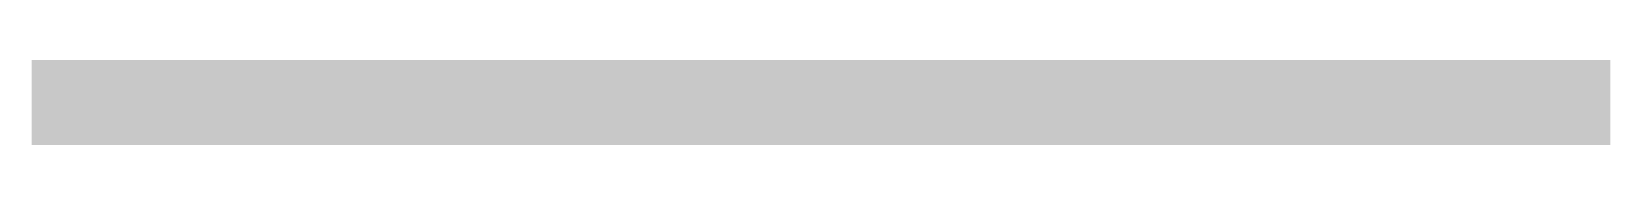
# Model space of a CAD drawing. Header units: millimetres. Extents: x -10163 to 1081624, y -5450 to 417560.
# Drawn here: x 432479 to 441746, y 102874 to 103375 of the extents above; entities that cross this region are included whole.
import ezdxf

# ---------------------------------------------------------------- set-up
doc = ezdxf.new("R2010")
doc.units = ezdxf.units.MM
doc.layers.add('Кровля', color=92, linetype='Continuous')

msp = doc.modelspace()

# ---------------------------------------------------------------- hatches: boundary and pattern name
at = {"layer": 'Кровля'}
h = msp.add_hatch(dxfattribs=at)
h.set_pattern_fill('GRAVEL', color=256)
h.paths.add_polyline_path([(439292.017, 103374.953), (432479.278, 103374.953), (432479.278, 102874.026), (439292.017, 102874.026)])
h.paths.add_polyline_path([(441745.678, 103374.953), (439292.017, 103374.953), (439292.017, 102874.026), (441745.678, 102874.026)])
h = msp.add_hatch(dxfattribs=at)
h.set_pattern_fill('GRAVEL', color=256)
h.paths.add_polyline_path([(439292.017, 103374.953), (432479.278, 103374.953), (432479.278, 102874.026), (439292.017, 102874.026)])
h.paths.add_polyline_path([(441745.678, 103374.953), (439292.017, 103374.953), (439292.017, 102874.026), (441745.678, 102874.026)])

doc.saveas('drawing.dxf')
